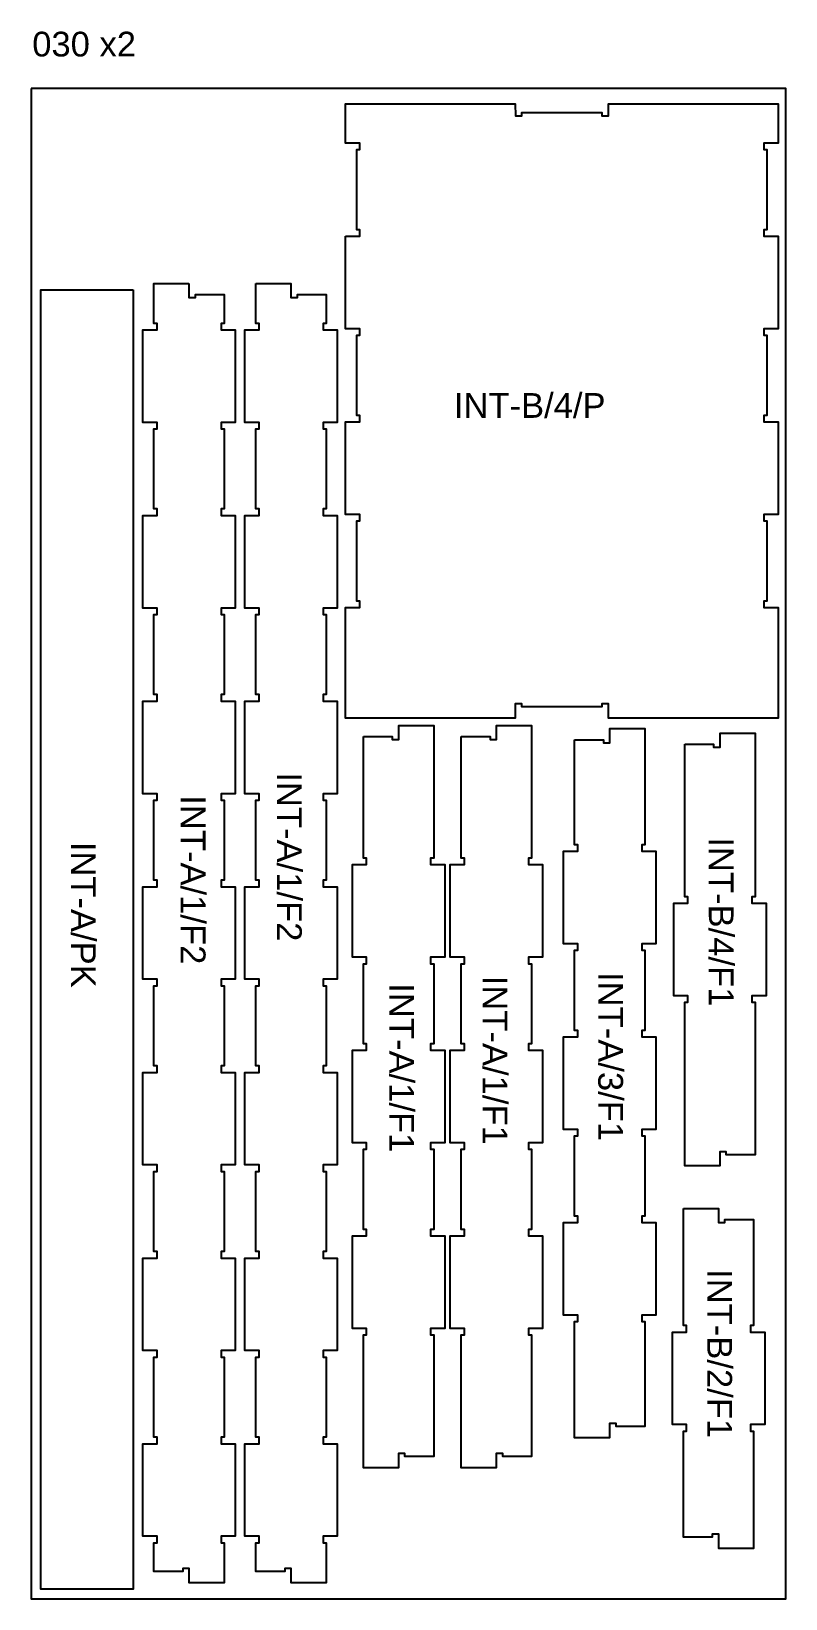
# Model space of a CAD drawing. Extents: x -4741 to 10570, y -11118 to 12613.
# Drawn here: x 1350 to 2570, y -8118 to -5585 of the extents above; entities that cross this region are included whole.
import ezdxf

# ---------------------------------------------------------------- set-up
doc = ezdxf.new("R2010")
doc.units = 0
doc.header["$MEASUREMENT"] = 0
for name, color, linetype in [('0_SHEET_BIRCHPLY_2440X1220', 1, 'CONTINUOUS'), ('1_ANYTOOL_1MMDEEP_INSIDE', 2, 'CONTINUOUS'), ('6_ANYTOOL_CUTTHROUGH_OUTSI', 5, 'CONTINUOUS')]:
    doc.layers.add(name, color=color, linetype=linetype)

msp = doc.modelspace()

# ---------------------------------------------------------------- texts
at = {"layer": '0_SHEET_BIRCHPLY_2440X1220', "insert": (1351.9, -5585.8), "char_height": 40, "width": 201.205, "attachment_point": 1}
msp.add_mtext('\\fArial;030 x2', dxfattribs=at)
at = {"layer": '1_ANYTOOL_1MMDEEP_INSIDE', "insert": (2033.8, -6169.7), "char_height": 40, "width": 275.663, "attachment_point": 1}
msp.add_mtext('\\fArial;INT-B/4/P', dxfattribs=at)
at = {"layer": '1_ANYTOOL_1MMDEEP_INSIDE', "char_height": 40, "attachment_point": 1, "rotation": 270}
for s, insert, width in [('\\fArial;INT-A/1/F2', (1787.8, -6782.5), 302.892), ('\\fArial;INT-A/1/F2', (1632.1, -6819.6), 302.892), ('\\fArial;INT-A/PK', (1454.6, -6894.7), 268.916), ('\\fArial;INT-B/4/F1', (2486.1, -6887.6), 295.904), ('\\fArial;INT-A/1/F1', (2120.4, -7111.2), 295.904), ('\\fArial;INT-A/3/F1', (2307.3, -7105.2), 295.904), ('\\fArial;INT-A/1/F1', (1969.3, -7123.4), 295.904), ('\\fArial;INT-B/2/F1', (2483.7, -7585.2), 295.904)]:
    msp.add_mtext(s, dxfattribs=dict(at, insert=insert, width=width))

# ---------------------------------------------------------------- linework, layer by layer
at = {"layer": '0_SHEET_BIRCHPLY_2440X1220'}
msp.add_lwpolyline([(1350.4, -5677.8), (1350.4, -8117.8), (2570.4, -8117.8), (2570.4, -5677.8), (1350.4, -5677.8)], dxfattribs=at)
at = {"layer": '6_ANYTOOL_CUTTHROUGH_OUTSI'}
for points in [[(1858.6, -5916.2), (1881.6, -5916.2), (1881.6, -5905.7), (1876.6, -5905.7), (1876.6, -5776.2), (1881.6, -5776.2), (1881.6, -5765.7), (1858.6, -5765.7), (1858.6, -5702.5), (2133.1, -5702.5), (2133.2, -5721.5), (2143.7, -5721.5), (2143.7, -5716.5), (2273.2, -5716.5), (2273.2, -5721.5), (2283.7, -5721.5), (2283.6, -5702.5), (2558.1, -5702.5), (2558.1, -5765.7), (2535.1, -5765.7), (2535.1, -5776.2), (2540.1, -5776.2), (2540.1, -5905.7), (2535.1, -5905.7), (2535.1, -5916.2), (2558.1, -5916.2), (2558.1, -6065.7), (2535.1, -6065.7), (2535.1, -6076.2), (2540.1, -6076.2), (2540.1, -6205.7), (2535.1, -6205.7), (2535.1, -6216.2), (2558.1, -6216.2), (2558.1, -6365.7), (2535.1, -6365.7), (2535.1, -6376.2), (2540.1, -6376.2), (2540.1, -6505.7), (2535.1, -6505.7), (2535.1, -6516.2), (2558.1, -6516.2), (2558.1, -6694.8), (2283.6, -6694.8), (2283.6, -6671.8), (2273.1, -6671.8), (2273.1, -6676.8), (2143.6, -6676.8), (2143.6, -6671.8), (2133.1, -6671.8), (2133.1, -6694.8), (1858.6, -6694.8), (1858.6, -6516.2), (1881.6, -6516.2), (1881.6, -6505.7), (1876.6, -6505.7), (1876.6, -6376.2), (1881.6, -6376.2), (1881.6, -6365.7), (1858.6, -6365.7), (1858.6, -6216.2), (1881.6, -6216.2), (1881.6, -6205.7), (1876.6, -6205.7), (1876.6, -6076.2), (1881.6, -6076.2), (1881.6, -6065.7), (1858.6, -6065.7), (1858.6, -5916.2)], [(1605.2, -5992.5), (1605.2, -6015.5), (1615.7, -6015.5), (1615.7, -6010.5), (1662.2, -6010.5), (1662.2, -6057), (1657.2, -6057), (1657.2, -6067.5), (1680.2, -6067.5), (1680.2, -6217), (1657.2, -6217), (1657.2, -6227.5), (1662.2, -6227.5), (1662.2, -6357), (1657.2, -6357), (1657.2, -6367.5), (1680.2, -6367.5), (1680.2, -6517), (1657.2, -6517), (1657.2, -6527.5), (1662.2, -6527.5), (1662.2, -6657), (1657.2, -6657), (1657.2, -6667.5), (1680.2, -6667.5), (1680.2, -6817), (1657.2, -6817), (1657.2, -6827.5), (1662.2, -6827.5), (1662.2, -6957), (1657.2, -6957), (1657.2, -6967.5), (1680.2, -6967.5), (1680.2, -7117), (1657.2, -7117), (1657.2, -7127.5), (1662.2, -7127.5), (1662.2, -7257), (1657.2, -7257), (1657.2, -7267.5), (1680.2, -7267.5), (1680.2, -7417), (1657.2, -7417), (1657.2, -7427.5), (1662.2, -7427.5), (1662.2, -7557), (1657.2, -7557), (1657.2, -7567.5), (1680.2, -7567.5), (1680.2, -7717), (1657.2, -7717), (1657.2, -7727.5), (1662.2, -7727.5), (1662.2, -7857), (1657.2, -7857), (1657.2, -7867.5), (1680.2, -7867.5), (1680.2, -8017), (1657.2, -8017), (1657.2, -8027.5), (1662.2, -8027.5), (1662.2, -8092), (1605.7, -8092), (1605.7, -8069), (1595.2, -8069), (1595.2, -8074), (1548.7, -8074), (1548.7, -8027.5), (1553.7, -8027.5), (1553.7, -8017), (1530.7, -8017), (1530.7, -7867.5), (1553.7, -7867.5), (1553.7, -7857), (1548.7, -7857), (1548.7, -7727.5), (1553.7, -7727.5), (1553.7, -7717), (1530.7, -7717), (1530.7, -7567.5), (1553.7, -7567.5), (1553.7, -7557), (1548.7, -7557), (1548.7, -7427.5), (1553.7, -7427.5), (1553.7, -7417), (1530.7, -7417), (1530.7, -7267.5), (1553.7, -7267.5), (1553.7, -7257), (1548.7, -7257), (1548.7, -7127.5), (1553.7, -7127.5), (1553.7, -7117), (1530.7, -7117), (1530.7, -6967.5), (1553.7, -6967.5), (1553.7, -6957), (1548.7, -6957), (1548.7, -6827.5), (1553.7, -6827.5), (1553.7, -6817), (1530.7, -6817), (1530.7, -6667.5), (1553.7, -6667.5), (1553.7, -6657), (1548.7, -6657), (1548.7, -6527.5), (1553.7, -6527.5), (1553.7, -6517), (1530.7, -6517), (1530.7, -6367.5), (1553.7, -6367.5), (1553.7, -6357), (1548.7, -6357), (1548.7, -6227.5), (1553.7, -6227.5), (1553.7, -6217), (1530.7, -6217), (1530.7, -6067.5), (1553.7, -6067.5), (1553.7, -6057), (1548.7, -6057), (1548.7, -5992.5), (1605.2, -5992.5)], [(1713.7, -5992.5), (1770.2, -5992.5), (1770.2, -6015.5), (1780.7, -6015.5), (1780.7, -6010.5), (1827.2, -6010.5), (1827.2, -6057), (1822.2, -6057), (1822.2, -6067.5), (1845.2, -6067.5), (1845.2, -6217), (1822.2, -6217), (1822.2, -6227.5), (1827.2, -6227.5), (1827.2, -6357), (1822.2, -6357), (1822.2, -6367.5), (1845.2, -6367.5), (1845.2, -6517), (1822.2, -6517), (1822.2, -6527.5), (1827.2, -6527.5), (1827.2, -6657), (1822.2, -6657), (1822.2, -6667.5), (1845.2, -6667.5), (1845.2, -6817), (1822.2, -6817), (1822.2, -6827.5), (1827.2, -6827.5), (1827.2, -6957), (1822.2, -6957), (1822.2, -6967.5), (1845.2, -6967.5), (1845.2, -7117), (1822.2, -7117), (1822.2, -7127.5), (1827.2, -7127.5), (1827.2, -7257), (1822.2, -7257), (1822.2, -7267.5), (1845.2, -7267.5), (1845.2, -7417), (1822.2, -7417), (1822.2, -7427.5), (1827.2, -7427.5), (1827.2, -7557), (1822.2, -7557), (1822.2, -7567.5), (1845.2, -7567.5), (1845.2, -7717), (1822.2, -7717), (1822.2, -7727.5), (1827.2, -7727.5), (1827.2, -7857), (1822.2, -7857), (1822.2, -7867.5), (1845.2, -7867.5), (1845.2, -8017), (1822.2, -8017), (1822.2, -8027.5), (1827.2, -8027.5), (1827.2, -8092), (1770.7, -8092), (1770.7, -8069), (1760.2, -8069), (1760.2, -8074), (1713.7, -8074), (1713.7, -8027.5), (1718.7, -8027.5), (1718.7, -8017), (1695.7, -8017), (1695.7, -7867.5), (1718.7, -7867.5), (1718.7, -7857), (1713.7, -7857), (1713.7, -7727.5), (1718.7, -7727.5), (1718.7, -7717), (1695.7, -7717), (1695.7, -7567.5), (1718.7, -7567.5), (1718.7, -7557), (1713.7, -7557), (1713.7, -7427.5), (1718.7, -7427.5), (1718.7, -7417), (1695.7, -7417), (1695.7, -7267.5), (1718.7, -7267.5), (1718.7, -7257), (1713.7, -7257), (1713.7, -7127.5), (1718.7, -7127.5), (1718.7, -7117), (1695.7, -7117), (1695.7, -6967.5), (1718.7, -6967.5), (1718.7, -6957), (1713.7, -6957), (1713.7, -6827.5), (1718.7, -6827.5), (1718.7, -6817), (1695.7, -6817), (1695.7, -6667.5), (1718.7, -6667.5), (1718.7, -6657), (1713.7, -6657), (1713.7, -6527.5), (1718.7, -6527.5), (1718.7, -6517), (1695.7, -6517), (1695.7, -6367.5), (1718.7, -6367.5), (1718.7, -6357), (1713.7, -6357), (1713.7, -6227.5), (1718.7, -6227.5), (1718.7, -6217), (1695.7, -6217), (1695.7, -6067.5), (1718.7, -6067.5), (1718.7, -6057), (1713.7, -6057), (1713.7, -5992.5)], [(1515.2, -6003), (1515.2, -8102.5), (1365.6, -8102.5), (1365.6, -6003), (1515.2, -6003)], [(1887.7, -6724.7), (1934.2, -6724.7), (1934.2, -6729.7), (1944.7, -6729.7), (1944.7, -6706.7), (2001.2, -6706.7), (2001.2, -6921.2), (1996.2, -6921.2), (1996.2, -6931.7), (2019.2, -6931.7), (2019.2, -7081.2), (1996.2, -7081.2), (1996.2, -7091.7), (2001.2, -7091.7), (2001.2, -7221.2), (1996.2, -7221.2), (1996.2, -7231.7), (2019.2, -7231.7), (2019.2, -7381.2), (1996.2, -7381.2), (1996.2, -7391.7), (2001.2, -7391.7), (2001.2, -7521.2), (1996.2, -7521.2), (1996.2, -7531.7), (2019.2, -7531.7), (2019.2, -7681.2), (1996.2, -7681.2), (1996.2, -7691.7), (2001.2, -7691.7), (2001.2, -7888.2), (1954.7, -7888.2), (1954.7, -7883.2), (1944.2, -7883.2), (1944.2, -7906.2), (1887.7, -7906.2), (1887.7, -7691.7), (1892.7, -7691.7), (1892.7, -7681.2), (1869.7, -7681.2), (1869.7, -7531.7), (1892.7, -7531.7), (1892.7, -7521.2), (1887.7, -7521.2), (1887.7, -7391.7), (1892.7, -7391.7), (1892.7, -7381.2), (1869.7, -7381.2), (1869.7, -7231.7), (1892.7, -7231.7), (1892.7, -7221.2), (1887.7, -7221.2), (1887.7, -7091.7), (1892.7, -7091.7), (1892.7, -7081.2), (1869.7, -7081.2), (1869.7, -6931.7), (1892.7, -6931.7), (1892.7, -6921.2), (1887.7, -6921.2), (1887.7, -6724.7)], [(2045.7, -6724.7), (2092.2, -6724.7), (2092.2, -6729.7), (2102.7, -6729.7), (2102.7, -6706.7), (2159.2, -6706.7), (2159.2, -6921.2), (2154.2, -6921.2), (2154.2, -6931.7), (2177.2, -6931.7), (2177.2, -7081.2), (2154.2, -7081.2), (2154.2, -7091.7), (2159.2, -7091.7), (2159.2, -7221.2), (2154.2, -7221.2), (2154.2, -7231.7), (2177.2, -7231.7), (2177.2, -7381.2), (2154.2, -7381.2), (2154.2, -7391.7), (2159.2, -7391.7), (2159.2, -7521.2), (2154.2, -7521.2), (2154.2, -7531.7), (2177.2, -7531.7), (2177.2, -7681.2), (2154.2, -7681.2), (2154.2, -7691.7), (2159.2, -7691.7), (2159.2, -7888.2), (2112.7, -7888.2), (2112.7, -7883.2), (2102.2, -7883.2), (2102.2, -7906.2), (2045.7, -7906.2), (2045.7, -7691.7), (2050.7, -7691.7), (2050.7, -7681.2), (2027.7, -7681.2), (2027.7, -7531.7), (2050.7, -7531.7), (2050.7, -7521.2), (2045.7, -7521.2), (2045.7, -7391.7), (2050.7, -7391.7), (2050.7, -7381.2), (2027.7, -7381.2), (2027.7, -7231.7), (2050.7, -7231.7), (2050.7, -7221.2), (2045.7, -7221.2), (2045.7, -7091.7), (2050.7, -7091.7), (2050.7, -7081.2), (2027.7, -7081.2), (2027.7, -6931.7), (2050.7, -6931.7), (2050.7, -6921.2), (2045.7, -6921.2), (2045.7, -6724.7)], [(2229.1, -6729.9), (2275.6, -6729.9), (2275.6, -6734.9), (2286.1, -6734.9), (2286.1, -6711.9), (2342.6, -6711.9), (2342.6, -6899.6), (2337.6, -6899.6), (2337.6, -6910.1), (2360.6, -6910.1), (2360.6, -7059.6), (2337.6, -7059.6), (2337.6, -7070.1), (2342.6, -7070.1), (2342.6, -7199.6), (2337.6, -7199.6), (2337.6, -7210.1), (2360.6, -7210.1), (2360.6, -7359.6), (2337.6, -7359.6), (2337.6, -7370.1), (2342.6, -7370.1), (2342.6, -7499.6), (2337.6, -7499.6), (2337.6, -7510.1), (2360.6, -7510.1), (2360.6, -7659.6), (2337.6, -7659.6), (2337.6, -7670.1), (2342.6, -7670.1), (2342.6, -7839.7), (2296.1, -7839.7), (2296.1, -7834.7), (2285.6, -7834.7), (2285.6, -7857.7), (2229.1, -7857.7), (2229.1, -7670.1), (2234.1, -7670.1), (2234.1, -7659.6), (2211.1, -7659.6), (2211.1, -7510.1), (2234.1, -7510.1), (2234.1, -7499.6), (2229.1, -7499.6), (2229.1, -7370.1), (2234.1, -7370.1), (2234.1, -7359.6), (2211.1, -7359.6), (2211.1, -7210.1), (2234.1, -7210.1), (2234.1, -7199.6), (2229.1, -7199.6), (2229.1, -7070.1), (2234.1, -7070.1), (2234.1, -7059.6), (2211.1, -7059.6), (2211.1, -6910.1), (2234.1, -6910.1), (2234.1, -6899.6), (2229.1, -6899.6), (2229.1, -6729.9)], [(2407.3, -6737.1), (2453.8, -6737.1), (2453.8, -6742.1), (2464.3, -6742.1), (2464.3, -6719.1), (2520.8, -6719.1), (2520.8, -6983.6), (2515.8, -6983.6), (2515.8, -6994.1), (2538.8, -6994.1), (2538.8, -7143.6), (2515.8, -7143.6), (2515.8, -7154.1), (2520.8, -7154.1), (2520.8, -7400.6), (2474.3, -7400.6), (2474.3, -7395.6), (2463.8, -7395.6), (2463.8, -7418.6), (2407.3, -7418.6), (2407.3, -7154.1), (2412.3, -7154.1), (2412.3, -7143.6), (2389.3, -7143.6), (2389.3, -6994.1), (2412.3, -6994.1), (2412.3, -6983.6), (2407.3, -6983.6), (2407.3, -6737.1)], [(2405.1, -7487.1), (2461.6, -7487.1), (2461.6, -7510.1), (2472.1, -7510.1), (2472.1, -7505.1), (2518.6, -7505.1), (2518.6, -7676.6), (2513.6, -7676.6), (2513.6, -7687.1), (2536.6, -7687.1), (2536.6, -7836.6), (2513.6, -7836.6), (2513.6, -7847.1), (2518.6, -7847.1), (2518.6, -8036.6), (2462.1, -8036.6), (2462.1, -8013.6), (2451.6, -8013.6), (2451.6, -8018.6), (2405.1, -8018.6), (2405.1, -7847.1), (2410.1, -7847.1), (2410.1, -7836.6), (2387.1, -7836.6), (2387.1, -7687.1), (2410.1, -7687.1), (2410.1, -7676.6), (2405.1, -7676.6), (2405.1, -7487.1)]]:
    msp.add_lwpolyline(points, dxfattribs=at)

msp.set_redraw_order([(e.dxf.handle, doc.entitydb.next_handle()) for e in msp.query("TEXT MTEXT ATTDEF DIMENSION ARC_DIMENSION")])  # texts and dimensions are drawn at this point

doc.saveas('drawing.dxf')
